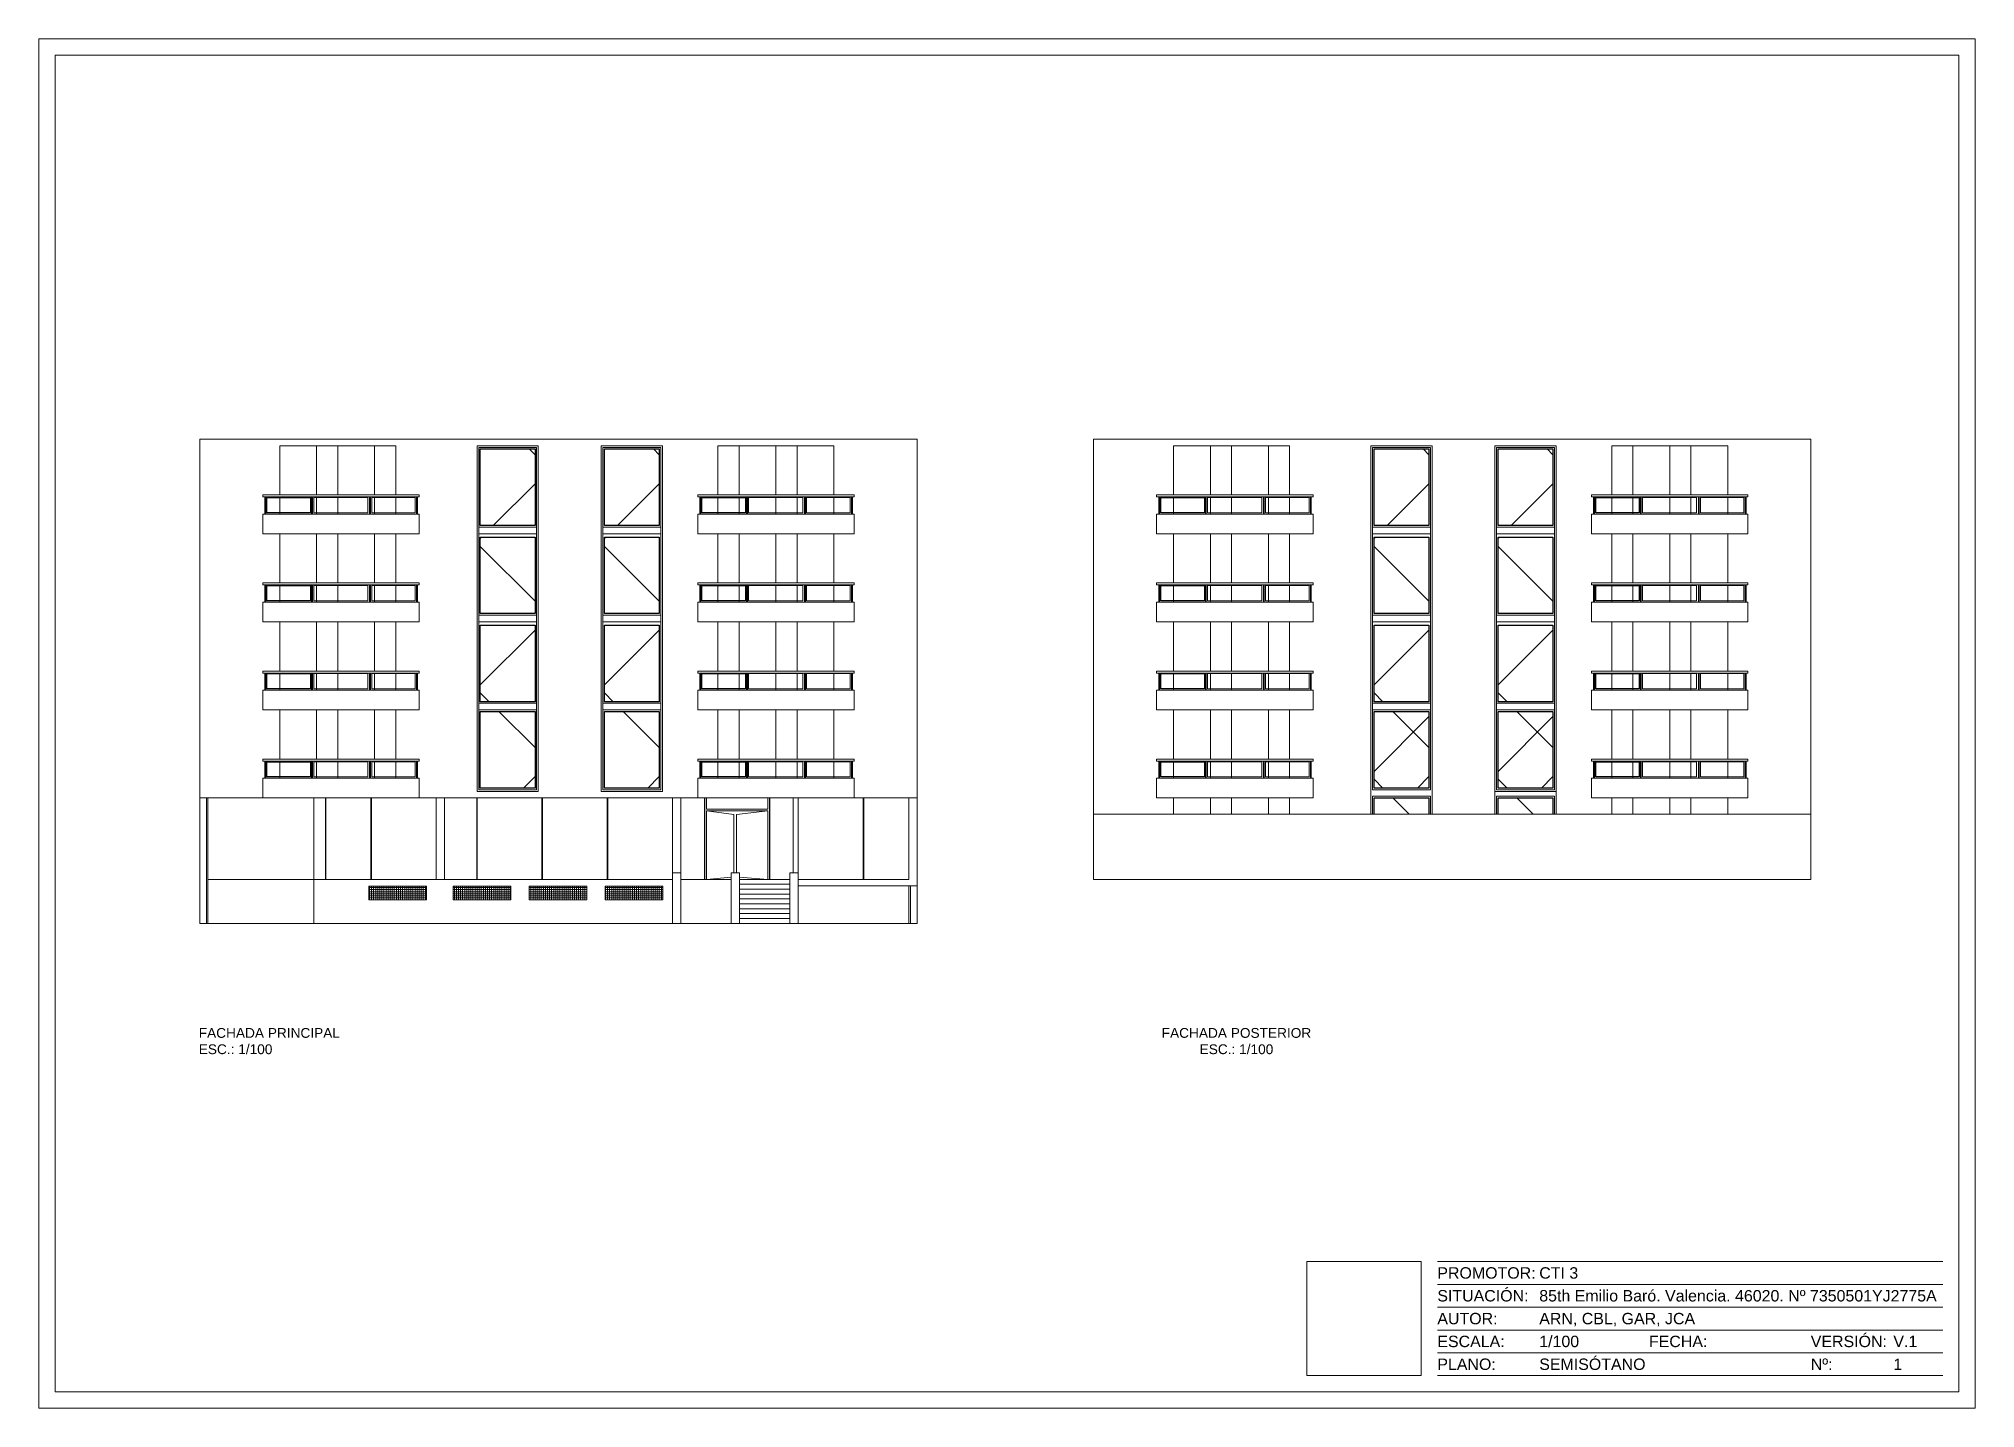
# Model space of a CAD drawing. Header units: metres. Extents: x -2 to 3328848, y -2 to 2725060.
# Drawn here: x 1664315 to 1664909, y 1363363 to 1363783 of the extents above; entities that cross this region are included whole.
import ezdxf
from ezdxf.enums import TextEntityAlignment as Align

# ---------------------------------------------------------------- set-up
doc = ezdxf.new("R2010")
doc.units = ezdxf.units.M
doc.linetypes.add('DASHED', pattern=[70, 50, -20])
doc.layers.get('0').update_dxf_attribs({"color": 253, "lineweight": 0})
doc.layers.add('CAJETIN', color=7, linetype='Continuous', lineweight=0, true_color=0x000000)
for name, color, linetype, lineweight in [('DRAW', 253, 'Continuous', 0), ('escalera', 253, 'DASHED', 0), ('NOFIJO', 253, 'Continuous', 0), ('PUERTAS', 253, 'Continuous', 0), ('ventanas', 253, 'Continuous', 30)]:
    doc.layers.add(name, color=color, linetype=linetype, lineweight=lineweight)
doc.styles.get("Standard").update_dxf_attribs({"font": 'arial.ttf'})
picture_1 = doc.add_image_def('image1.png', size_in_pixel=(477, 477))
pattern_1 = [(45, (1643855.53, 1347351.314), (-22.45064, 22.45064), []), (135, (1643855.53, 1347351.314), (-22.45064, -22.45064), [])]
pattern_2 = [(45, (1643817.46, 1347351.314), (-22.45064, 22.45064), []), (135, (1643817.46, 1347351.314), (-22.45064, -22.45064), [])]
pattern_3 = [(45, (1644129.69, 1347351.314), (-22.45064, 22.45064), []), (135, (1644129.69, 1347351.314), (-22.45064, -22.45064), [])]
pattern_4 = [(45, (1644091.62, 1347351.314), (-22.45064, 22.45064), []), (135, (1644091.62, 1347351.314), (-22.45064, -22.45064), [])]

msp = doc.modelspace()

# ---------------------------------------------------------------- texts
at = {"linetype": 'Continuous', "char_height": 3, "attachment_point": 1}
for s, insert in [('FACHADA PRINCIPAL\\PESC.: 1/100', (1664364.457, 1363479.132)), ('\\pxqc;FACHADA POSTERIOR\\PESC.: 1/100', (1664642.51, 1363479.132))]:
    msp.add_mtext_dynamic_manual_height_columns(s, width=80.50964, gutter_width=125, heights=[0], dxfattribs=dict(at, insert=insert))

# ---------------------------------------------------------------- blocks, each defined once
blk = doc.blocks.new('*U96')
for p, q in [((-10, 45), (-165, 45)), ((-10, 38), (-165, 38)), ((-10, 31), (-165, 31)), ((-10, 24), (-165, 24)), ((-10, 17), (-165, 17)), ((-10, 10), (-165, 10))]:
    blk.add_line(p, q)
for points in [[(-594, 0), (0, 0), (0, 420), (-594, 420)], [(-589, 5), (-5, 5), (-5, 415), (-589, 415)], [(-170, 45), (-205, 45), (-205, 10), (-170, 10)]]:
    blk.add_lwpolyline(points, close=True)
for s, p in [('PROMOTOR:', (-165, 41.5)), ('SITUACIÓN:', (-165, 34.5)), ('AUTOR:', (-165, 27.5)), ('ESCALA:', (-165, 20.5)), ('FECHA:', (-100.09, 20.5)), ('VERSIÓN:', (-50.46, 20.5)), ('PLANO:', (-165, 13.5)), ('Nº:', (-50.46, 13.5))]:
    blk.add_text(s, height=3.5).set_placement(p, align=Align.MIDDLE_LEFT)
at = {"lineweight": 30, "flags": 104}
blk.add_attdef('NOMBRE_PROYECTO', text='', height=5, dxfattribs=at).set_placement((-165, 63.27), align=Align.TOP_LEFT)
for tag, p in [('PROMOTOR', (-133.74, 41.5)), ('SITUACION', (-133.74, 34.5)), ('AUTOR', (-133.74, 27.5)), ('1/X', (-133.74, 20.5)), ('XX/XX/XXXX', (-80.02, 20.5)), ('V.X', (-25.12, 20.5)), ('NOMBRE_PLANO', (-133.74, 13.5)), ('X', (-25.12, 13.48))]:
    blk.add_attdef(tag, text='', height=3.5).set_placement(p, align=Align.MIDDLE_LEFT)

# ---------------------------------------------------------------- hatches: boundary and pattern name
h = msp.add_hatch()
h.set_pattern_fill('ANSI37', color=256, scale=10)
h.set_pattern_definition(pattern_2)
h.paths.add_polyline_path([(1664450.827, 1363629.718), (1664450.827, 1363606.218), (1664467.608, 1363606.218), (1664467.608, 1363629.718)])
h.paths.add_polyline_path([(1664467.608, 1363633.218), (1664467.608, 1363656.718), (1664450.827, 1363656.718), (1664450.827, 1363633.218)])
h = msp.add_hatch()
h.set_pattern_fill('ANSI37', color=256, scale=10)
h.set_pattern_definition(pattern_1)
h.paths.add_polyline_path([(1664488.897, 1363629.718), (1664488.897, 1363606.218), (1664505.678, 1363606.218), (1664505.678, 1363629.718)])
h.paths.add_polyline_path([(1664505.678, 1363633.218), (1664505.678, 1363656.718), (1664488.897, 1363656.718), (1664488.897, 1363633.218)])
h = msp.add_hatch()
h.set_pattern_fill('ANSI37', color=256, scale=10)
h.set_pattern_definition(pattern_4)
h.paths.add_polyline_path([(1664724.987, 1363629.718), (1664724.987, 1363606.218), (1664741.768, 1363606.218), (1664741.768, 1363629.718)])
h.paths.add_polyline_path([(1664741.768, 1363633.218), (1664741.768, 1363656.718), (1664724.987, 1363656.718), (1664724.987, 1363633.218)])
h = msp.add_hatch()
h.set_pattern_fill('ANSI37', color=256, scale=10)
h.set_pattern_definition(pattern_3)
h.paths.add_polyline_path([(1664763.057, 1363629.718), (1664763.057, 1363606.218), (1664779.838, 1363606.218), (1664779.838, 1363629.718)])
h.paths.add_polyline_path([(1664779.838, 1363633.218), (1664779.838, 1363656.718), (1664763.057, 1363656.718), (1664763.057, 1363633.218)])
h = msp.add_hatch()
h.set_pattern_fill('ANSI37', color=256, scale=10)
h.set_pattern_definition(pattern_2)
h.paths.add_polyline_path([(1664450.827, 1363576.218), (1664450.827, 1363552.718), (1664467.608, 1363552.718), (1664467.608, 1363576.218)])
h.paths.add_polyline_path([(1664467.608, 1363579.218), (1664467.608, 1363602.718), (1664450.827, 1363602.718), (1664450.827, 1363579.218)])
h = msp.add_hatch()
h.set_pattern_fill('ANSI37', color=256, scale=10)
h.set_pattern_definition(pattern_1)
h.paths.add_polyline_path([(1664488.897, 1363576.218), (1664488.897, 1363552.718), (1664505.678, 1363552.718), (1664505.678, 1363576.218)])
h.paths.add_polyline_path([(1664505.678, 1363579.218), (1664505.678, 1363602.718), (1664488.897, 1363602.718), (1664488.897, 1363579.218)])
h = msp.add_hatch()
h.set_pattern_fill('ANSI37', color=256, scale=10)
h.set_pattern_definition(pattern_4)
h.paths.add_polyline_path([(1664724.987, 1363576.218), (1664724.987, 1363552.718), (1664741.768, 1363552.718), (1664741.768, 1363576.218)])
h.paths.add_polyline_path([(1664741.768, 1363579.218), (1664741.768, 1363602.718), (1664724.987, 1363602.718), (1664724.987, 1363579.218)])
h = msp.add_hatch()
h.set_pattern_fill('ANSI37', color=256, scale=10)
h.set_pattern_definition(pattern_3)
h.paths.add_polyline_path([(1664763.057, 1363576.218), (1664763.057, 1363552.718), (1664779.838, 1363552.718), (1664779.838, 1363576.218)])
h.paths.add_polyline_path([(1664779.838, 1363579.218), (1664779.838, 1363602.718), (1664763.057, 1363602.718), (1664763.057, 1363579.218)])
h = msp.add_hatch()
h.set_pattern_fill('ANSI37', color=256, scale=10)
h.set_pattern_definition([(45, (1644091.62, 1347324.814), (-22.45064, 22.45064), []), (135, (1644091.62, 1347324.814), (-22.45064, -22.45064), [])])
h.paths.add_polyline_path([(1664741.768, 1363576.218), (1664724.987, 1363576.218), (1664724.987, 1363552.718), (1664741.768, 1363552.718)])
h.paths.add_polyline_path([(1664724.987, 1363544.718), (1664741.768, 1363544.718), (1664741.768, 1363549.718), (1664724.987, 1363549.718)])
h = msp.add_hatch()
h.set_pattern_fill('ANSI37', color=256, scale=10)
h.set_pattern_definition([(45, (1644129.69, 1347324.814), (-22.45064, 22.45064), []), (135, (1644129.69, 1347324.814), (-22.45064, -22.45064), [])])
h.paths.add_polyline_path([(1664779.838, 1363576.218), (1664763.057, 1363576.218), (1664763.057, 1363552.718), (1664779.838, 1363552.718)])
h.paths.add_polyline_path([(1664763.057, 1363544.718), (1664779.838, 1363544.718), (1664779.838, 1363549.718), (1664763.057, 1363549.718)])
h = msp.add_hatch()
h.set_pattern_fill('ANSI37', color=256, scale=0.2, angle=315)
h.set_pattern_definition([(0, (1643855.5308, 1347351.31366), (1e-16, 0.635), []), (90, (1643855.5308, 1347351.31366), (-0.635, 2e-16), [])])
h.paths.add_polyline_path([(1664416.626, 1363522.67), (1664416.626, 1363518.442), (1664434.309, 1363518.442), (1664434.309, 1363522.67)])
h.paths.add_polyline_path([(1664442.46, 1363518.442), (1664460.143, 1363518.442), (1664460.143, 1363522.67), (1664442.46, 1363522.67)])
h.paths.add_polyline_path([(1664483.476, 1363522.67), (1664465.793, 1363522.67), (1664465.793, 1363518.442), (1664483.476, 1363518.442)])
h.paths.add_polyline_path([(1664506.809, 1363522.67), (1664489.126, 1363522.67), (1664489.126, 1363518.442), (1664506.809, 1363518.442)])

# ---------------------------------------------------------------- linework, layer by layer
for p, q in [((1664364.799, 1363659.718), (1664364.799, 1363511.218)), ((1664584.799, 1363659.718), (1664364.799, 1363659.718)), ((1664424.907, 1363657.718), (1664389.317, 1363657.718)), ((1664389.317, 1363657.718), (1664389.317, 1363642.618)), ((1664424.907, 1363657.718), (1664424.907, 1363642.618)), ((1664559.298, 1363657.716), (1664523.708, 1363657.718)), ((1664523.708, 1363657.718), (1664523.708, 1363642.618)), ((1664559.298, 1363657.716), (1664559.297, 1363642.618)), ((1664584.799, 1363511.218), (1664584.799, 1363659.718)), ((1664638.959, 1363659.718), (1664638.959, 1363524.718)), ((1664858.959, 1363659.718), (1664638.959, 1363659.718)), ((1664699.066, 1363657.718), (1664663.477, 1363657.718)), ((1664663.477, 1363657.718), (1664663.477, 1363642.618)), ((1664699.066, 1363657.718), (1664699.066, 1363642.618)), ((1664833.457, 1363657.716), (1664797.868, 1363657.718)), ((1664797.868, 1363657.718), (1664797.868, 1363642.618)), ((1664833.457, 1363657.716), (1664833.457, 1363642.618)), ((1664858.959, 1363524.718), (1664858.959, 1363659.718)), ((1664384.096, 1363642.618), (1664432.096, 1363642.618)), ((1664384.096, 1363642.618), (1664384.096, 1363642.01)), ((1664384.096, 1363642.01), (1664432.096, 1363642.01)), ((1664384.762, 1363636.718), (1664384.762, 1363641.823)), ((1664385.012, 1363641.823), (1664384.762, 1363641.823)), ((1664384.852, 1363641.823), (1664384.852, 1363642.01)), ((1664384.938, 1363641.823), (1664384.938, 1363642.01)), ((1664385.012, 1363641.823), (1664385.012, 1363636.718)), ((1664389.317, 1363642.01), (1664389.317, 1363636.718)), ((1664399.08, 1363636.718), (1664399.08, 1363641.823)), ((1664399.33, 1363641.823), (1664399.08, 1363641.823)), ((1664399.17, 1363641.823), (1664399.17, 1363642.01)), ((1664399.256, 1363641.823), (1664399.256, 1363642.01)), ((1664399.33, 1363641.823), (1664399.33, 1363636.718)), ((1664416.874, 1363636.718), (1664416.874, 1363641.823)), ((1664417.124, 1363641.823), (1664416.874, 1363641.823)), ((1664416.964, 1363641.823), (1664416.964, 1363642.01)), ((1664417.051, 1363641.823), (1664417.051, 1363642.01)), ((1664417.124, 1363641.823), (1664417.124, 1363636.718)), ((1664424.907, 1363642.01), (1664424.907, 1363636.718)), ((1664431.283, 1363636.718), (1664431.283, 1363641.823)), ((1664431.533, 1363641.823), (1664431.283, 1363641.823)), ((1664431.373, 1363641.823), (1664431.373, 1363642.01)), ((1664431.46, 1363641.823), (1664431.46, 1363642.01)), ((1664431.533, 1363641.823), (1664431.533, 1363636.718)), ((1664432.096, 1363642.618), (1664432.096, 1363642.01)), ((1664517.502, 1363642.618), (1664565.503, 1363642.618)), ((1664517.502, 1363642.618), (1664517.502, 1363642.01)), ((1664517.502, 1363642.01), (1664565.503, 1363642.01)), ((1664518.168, 1363636.718), (1664518.168, 1363641.823)), ((1664518.418, 1363641.823), (1664518.168, 1363641.823)), ((1664518.258, 1363641.823), (1664518.258, 1363642.01)), ((1664518.345, 1363641.823), (1664518.345, 1363642.01)), ((1664518.418, 1363641.823), (1664518.418, 1363636.718)), ((1664523.708, 1363642.01), (1664523.708, 1363636.718)), ((1664532.486, 1363636.718), (1664532.486, 1363641.823)), ((1664532.736, 1363641.823), (1664532.486, 1363641.823)), ((1664532.576, 1363641.823), (1664532.576, 1363642.01)), ((1664532.662, 1363641.823), (1664532.662, 1363642.01)), ((1664532.736, 1363641.823), (1664532.736, 1363636.718)), ((1664550.28, 1363636.718), (1664550.28, 1363641.823)), ((1664550.53, 1363641.823), (1664550.28, 1363641.823)), ((1664550.37, 1363641.823), (1664550.37, 1363642.01)), ((1664550.457, 1363641.823), (1664550.457, 1363642.01)), ((1664550.53, 1363641.823), (1664550.53, 1363636.718)), ((1664559.297, 1363642.01), (1664559.297, 1363636.718)), ((1664564.69, 1363636.718), (1664564.69, 1363641.823)), ((1664564.94, 1363641.823), (1664564.69, 1363641.823)), ((1664564.78, 1363641.823), (1664564.78, 1363642.01)), ((1664564.866, 1363641.823), (1664564.866, 1363642.01)), ((1664564.94, 1363641.823), (1664564.94, 1363636.718)), ((1664565.503, 1363642.618), (1664565.503, 1363642.01)), ((1664658.256, 1363642.618), (1664706.256, 1363642.618)), ((1664658.256, 1363642.618), (1664658.256, 1363642.01)), ((1664658.256, 1363642.01), (1664706.256, 1363642.01)), ((1664658.922, 1363636.718), (1664658.922, 1363641.823)), ((1664659.172, 1363641.823), (1664658.922, 1363641.823)), ((1664659.012, 1363641.823), (1664659.012, 1363642.01)), ((1664659.098, 1363641.823), (1664659.098, 1363642.01)), ((1664659.172, 1363641.823), (1664659.172, 1363636.718)), ((1664663.477, 1363642.01), (1664663.477, 1363636.718)), ((1664673.239, 1363636.718), (1664673.239, 1363641.823)), ((1664673.489, 1363641.823), (1664673.239, 1363641.823)), ((1664673.329, 1363641.823), (1664673.329, 1363642.01)), ((1664673.416, 1363641.823), (1664673.416, 1363642.01)), ((1664673.489, 1363641.823), (1664673.489, 1363636.718)), ((1664691.034, 1363636.718), (1664691.034, 1363641.823)), ((1664691.284, 1363641.823), (1664691.034, 1363641.823)), ((1664691.124, 1363641.823), (1664691.124, 1363642.01)), ((1664691.21, 1363641.823), (1664691.21, 1363642.01)), ((1664691.284, 1363641.823), (1664691.284, 1363636.718)), ((1664699.066, 1363642.01), (1664699.066, 1363636.718)), ((1664705.443, 1363636.718), (1664705.443, 1363641.823)), ((1664705.693, 1363641.823), (1664705.443, 1363641.823)), ((1664705.533, 1363641.823), (1664705.533, 1363642.01)), ((1664705.62, 1363641.823), (1664705.62, 1363642.01)), ((1664705.693, 1363641.823), (1664705.693, 1363636.718)), ((1664706.256, 1363642.618), (1664706.256, 1363642.01)), ((1664791.662, 1363642.618), (1664839.662, 1363642.618)), ((1664791.662, 1363642.618), (1664791.662, 1363642.01)), ((1664791.662, 1363642.01), (1664839.662, 1363642.01)), ((1664792.328, 1363636.718), (1664792.328, 1363641.823)), ((1664792.578, 1363641.823), (1664792.328, 1363641.823)), ((1664792.418, 1363641.823), (1664792.418, 1363642.01)), ((1664792.504, 1363641.823), (1664792.504, 1363642.01)), ((1664792.578, 1363641.823), (1664792.578, 1363636.718)), ((1664797.868, 1363642.01), (1664797.868, 1363636.718)), ((1664806.646, 1363636.718), (1664806.646, 1363641.823)), ((1664806.896, 1363641.823), (1664806.646, 1363641.823)), ((1664806.735, 1363641.823), (1664806.735, 1363642.01)), ((1664806.822, 1363641.823), (1664806.822, 1363642.01)), ((1664806.896, 1363641.823), (1664806.896, 1363636.718)), ((1664824.44, 1363636.718), (1664824.44, 1363641.823)), ((1664824.69, 1363641.823), (1664824.44, 1363641.823)), ((1664824.53, 1363641.823), (1664824.53, 1363642.01)), ((1664824.617, 1363641.823), (1664824.617, 1363642.01)), ((1664824.69, 1363641.823), (1664824.69, 1363636.718)), ((1664833.457, 1363642.01), (1664833.457, 1363636.718)), ((1664838.849, 1363636.718), (1664838.849, 1363641.823)), ((1664839.099, 1363641.823), (1664838.849, 1363641.823)), ((1664838.939, 1363641.823), (1664838.939, 1363642.01)), ((1664839.026, 1363641.823), (1664839.026, 1363642.01)), ((1664839.099, 1363641.823), (1664839.099, 1363636.718)), ((1664839.662, 1363642.618), (1664839.662, 1363642.01)), ((1664384.096, 1363636.718), (1664432.096, 1363636.718)), ((1664384.096, 1363636.718), (1664384.096, 1363630.718)), ((1664432.096, 1363636.718), (1664432.096, 1363630.718)), ((1664517.502, 1363636.718), (1664565.502, 1363636.718)), ((1664517.502, 1363636.718), (1664517.502, 1363630.718)), ((1664565.502, 1363636.718), (1664565.502, 1363630.718)), ((1664658.256, 1363636.718), (1664706.256, 1363636.718)), ((1664658.256, 1363636.718), (1664658.256, 1363630.718)), ((1664706.256, 1363636.718), (1664706.256, 1363630.718)), ((1664791.662, 1363636.718), (1664839.662, 1363636.718)), ((1664791.662, 1363636.718), (1664791.662, 1363630.718)), ((1664839.662, 1363636.718), (1664839.662, 1363630.718)), ((1664384.096, 1363630.718), (1664432.096, 1363630.718)), ((1664389.317, 1363630.718), (1664389.317, 1363615.618)), ((1664424.907, 1363630.718), (1664424.907, 1363615.618)), ((1664450.327, 1363632.718), (1664468.108, 1363632.718)), ((1664450.327, 1363630.718), (1664468.108, 1363630.718)), ((1664488.397, 1363632.718), (1664506.178, 1363632.718)), ((1664488.397, 1363630.718), (1664506.178, 1363630.718)), ((1664517.502, 1363630.718), (1664565.502, 1363630.718)), ((1664523.708, 1363630.718), (1664523.708, 1363615.618)), ((1664559.298, 1363630.716), (1664559.297, 1363615.618)), ((1664658.256, 1363630.718), (1664706.256, 1363630.718)), ((1664663.477, 1363630.718), (1664663.477, 1363615.618)), ((1664699.066, 1363630.718), (1664699.066, 1363615.618)), ((1664724.487, 1363632.718), (1664742.268, 1363632.718)), ((1664724.487, 1363630.718), (1664742.268, 1363630.718)), ((1664762.557, 1363632.718), (1664780.338, 1363632.718)), ((1664762.557, 1363630.718), (1664780.338, 1363630.718)), ((1664791.662, 1363630.718), (1664839.662, 1363630.718)), ((1664797.868, 1363630.718), (1664797.868, 1363615.618)), ((1664833.457, 1363630.716), (1664833.457, 1363615.618)), ((1664384.096, 1363615.618), (1664432.096, 1363615.618)), ((1664384.096, 1363615.618), (1664384.096, 1363615.01)), ((1664384.096, 1363615.01), (1664432.096, 1363615.01)), ((1664384.762, 1363609.718), (1664384.762, 1363614.823)), ((1664385.012, 1363614.823), (1664384.762, 1363614.823)), ((1664384.852, 1363614.823), (1664384.852, 1363615.01)), ((1664384.938, 1363614.823), (1664384.938, 1363615.01)), ((1664385.012, 1363614.823), (1664385.012, 1363609.718)), ((1664389.317, 1363615.01), (1664389.317, 1363609.718)), ((1664399.08, 1363609.718), (1664399.08, 1363614.823)), ((1664399.33, 1363614.823), (1664399.08, 1363614.823)), ((1664399.17, 1363614.823), (1664399.17, 1363615.01)), ((1664399.256, 1363614.823), (1664399.256, 1363615.01)), ((1664399.33, 1363614.823), (1664399.33, 1363609.718)), ((1664416.874, 1363609.718), (1664416.874, 1363614.823)), ((1664417.124, 1363614.823), (1664416.874, 1363614.823)), ((1664416.964, 1363614.823), (1664416.964, 1363615.01)), ((1664417.051, 1363614.823), (1664417.051, 1363615.01)), ((1664417.124, 1363614.823), (1664417.124, 1363609.718)), ((1664424.907, 1363615.01), (1664424.907, 1363609.718)), ((1664431.283, 1363609.718), (1664431.283, 1363614.823)), ((1664431.533, 1363614.823), (1664431.283, 1363614.823)), ((1664431.373, 1363614.823), (1664431.373, 1363615.01)), ((1664431.46, 1363614.823), (1664431.46, 1363615.01)), ((1664431.533, 1363614.823), (1664431.533, 1363609.718)), ((1664432.096, 1363615.618), (1664432.096, 1363615.01)), ((1664517.502, 1363615.618), (1664565.503, 1363615.618)), ((1664517.502, 1363615.618), (1664517.502, 1363615.01)), ((1664517.502, 1363615.01), (1664565.503, 1363615.01)), ((1664518.168, 1363609.718), (1664518.168, 1363614.823)), ((1664518.418, 1363614.823), (1664518.168, 1363614.823)), ((1664518.258, 1363614.823), (1664518.258, 1363615.01)), ((1664518.345, 1363614.823), (1664518.345, 1363615.01)), ((1664518.418, 1363614.823), (1664518.418, 1363609.718)), ((1664523.708, 1363615.01), (1664523.708, 1363609.718)), ((1664532.486, 1363609.718), (1664532.486, 1363614.823)), ((1664532.736, 1363614.823), (1664532.486, 1363614.823)), ((1664532.576, 1363614.823), (1664532.576, 1363615.01)), ((1664532.662, 1363614.823), (1664532.662, 1363615.01)), ((1664532.736, 1363614.823), (1664532.736, 1363609.718)), ((1664550.28, 1363609.718), (1664550.28, 1363614.823)), ((1664550.53, 1363614.823), (1664550.28, 1363614.823)), ((1664550.37, 1363614.823), (1664550.37, 1363615.01)), ((1664550.457, 1363614.823), (1664550.457, 1363615.01)), ((1664550.53, 1363614.823), (1664550.53, 1363609.718)), ((1664559.297, 1363615.01), (1664559.297, 1363609.718)), ((1664564.69, 1363609.718), (1664564.69, 1363614.823)), ((1664564.94, 1363614.823), (1664564.69, 1363614.823)), ((1664564.78, 1363614.823), (1664564.78, 1363615.01)), ((1664564.866, 1363614.823), (1664564.866, 1363615.01)), ((1664564.94, 1363614.823), (1664564.94, 1363609.718)), ((1664565.503, 1363615.618), (1664565.503, 1363615.01)), ((1664658.256, 1363615.618), (1664706.256, 1363615.618)), ((1664658.256, 1363615.618), (1664658.256, 1363615.01)), ((1664658.256, 1363615.01), (1664706.256, 1363615.01)), ((1664658.922, 1363609.718), (1664658.922, 1363614.823)), ((1664659.172, 1363614.823), (1664658.922, 1363614.823)), ((1664659.012, 1363614.823), (1664659.012, 1363615.01)), ((1664659.098, 1363614.823), (1664659.098, 1363615.01)), ((1664659.172, 1363614.823), (1664659.172, 1363609.718)), ((1664663.477, 1363615.01), (1664663.477, 1363609.718)), ((1664673.239, 1363609.718), (1664673.239, 1363614.823)), ((1664673.489, 1363614.823), (1664673.239, 1363614.823)), ((1664673.329, 1363614.823), (1664673.329, 1363615.01)), ((1664673.416, 1363614.823), (1664673.416, 1363615.01)), ((1664673.489, 1363614.823), (1664673.489, 1363609.718)), ((1664691.034, 1363609.718), (1664691.034, 1363614.823)), ((1664691.284, 1363614.823), (1664691.034, 1363614.823)), ((1664691.124, 1363614.823), (1664691.124, 1363615.01)), ((1664691.21, 1363614.823), (1664691.21, 1363615.01)), ((1664691.284, 1363614.823), (1664691.284, 1363609.718)), ((1664699.066, 1363615.01), (1664699.066, 1363609.718)), ((1664705.443, 1363609.718), (1664705.443, 1363614.823)), ((1664705.693, 1363614.823), (1664705.443, 1363614.823)), ((1664705.533, 1363614.823), (1664705.533, 1363615.01)), ((1664705.62, 1363614.823), (1664705.62, 1363615.01)), ((1664705.693, 1363614.823), (1664705.693, 1363609.718)), ((1664706.256, 1363615.618), (1664706.256, 1363615.01)), ((1664791.662, 1363615.618), (1664839.662, 1363615.618)), ((1664791.662, 1363615.618), (1664791.662, 1363615.01)), ((1664791.662, 1363615.01), (1664839.662, 1363615.01)), ((1664792.328, 1363609.718), (1664792.328, 1363614.823)), ((1664792.578, 1363614.823), (1664792.328, 1363614.823)), ((1664792.418, 1363614.823), (1664792.418, 1363615.01)), ((1664792.504, 1363614.823), (1664792.504, 1363615.01)), ((1664792.578, 1363614.823), (1664792.578, 1363609.718)), ((1664797.868, 1363615.01), (1664797.868, 1363609.718)), ((1664806.646, 1363609.718), (1664806.646, 1363614.823)), ((1664806.896, 1363614.823), (1664806.646, 1363614.823)), ((1664806.735, 1363614.823), (1664806.735, 1363615.01)), ((1664806.822, 1363614.823), (1664806.822, 1363615.01)), ((1664806.896, 1363614.823), (1664806.896, 1363609.718)), ((1664824.44, 1363609.718), (1664824.44, 1363614.823)), ((1664824.69, 1363614.823), (1664824.44, 1363614.823)), ((1664824.53, 1363614.823), (1664824.53, 1363615.01)), ((1664824.617, 1363614.823), (1664824.617, 1363615.01)), ((1664824.69, 1363614.823), (1664824.69, 1363609.718)), ((1664833.457, 1363615.01), (1664833.457, 1363609.718)), ((1664838.849, 1363609.718), (1664838.849, 1363614.823)), ((1664839.099, 1363614.823), (1664838.849, 1363614.823)), ((1664838.939, 1363614.823), (1664838.939, 1363615.01)), ((1664839.026, 1363614.823), (1664839.026, 1363615.01)), ((1664839.099, 1363614.823), (1664839.099, 1363609.718)), ((1664839.662, 1363615.618), (1664839.662, 1363615.01)), ((1664384.096, 1363609.718), (1664432.096, 1363609.718)), ((1664384.096, 1363609.718), (1664384.096, 1363603.718)), ((1664432.096, 1363609.718), (1664432.096, 1363603.718)), ((1664450.327, 1363605.718), (1664468.108, 1363605.718)), ((1664488.397, 1363605.718), (1664506.178, 1363605.718)), ((1664517.502, 1363609.718), (1664565.502, 1363609.718)), ((1664517.502, 1363609.718), (1664517.502, 1363603.718)), ((1664565.502, 1363609.718), (1664565.502, 1363603.718)), ((1664658.256, 1363609.718), (1664706.256, 1363609.718)), ((1664658.256, 1363609.718), (1664658.256, 1363603.718)), ((1664706.256, 1363609.718), (1664706.256, 1363603.718)), ((1664724.487, 1363605.718), (1664742.268, 1363605.718)), ((1664762.557, 1363605.718), (1664780.338, 1363605.718)), ((1664791.662, 1363609.718), (1664839.662, 1363609.718)), ((1664791.662, 1363609.718), (1664791.662, 1363603.718)), ((1664839.662, 1363609.718), (1664839.662, 1363603.718)), ((1664384.096, 1363603.718), (1664432.096, 1363603.718)), ((1664389.317, 1363603.718), (1664389.317, 1363588.618)), ((1664424.907, 1363603.718), (1664424.907, 1363588.618)), ((1664450.327, 1363603.718), (1664468.108, 1363603.718)), ((1664488.397, 1363603.718), (1664506.178, 1363603.718)), ((1664517.502, 1363603.718), (1664565.502, 1363603.718)), ((1664523.71, 1363603.718), (1664523.71, 1363588.618)), ((1664559.3, 1363603.718), (1664559.3, 1363588.618)), ((1664658.256, 1363603.718), (1664706.256, 1363603.718)), ((1664663.477, 1363603.718), (1664663.477, 1363588.618)), ((1664699.066, 1363603.718), (1664699.066, 1363588.618)), ((1664724.487, 1363603.718), (1664742.268, 1363603.718)), ((1664762.557, 1363603.718), (1664780.338, 1363603.718)), ((1664791.662, 1363603.718), (1664839.662, 1363603.718)), ((1664797.87, 1363603.718), (1664797.87, 1363588.618)), ((1664833.46, 1363603.718), (1664833.46, 1363588.618)), ((1664384.096, 1363588.618), (1664432.096, 1363588.618)), ((1664384.096, 1363588.618), (1664384.096, 1363588.01)), ((1664384.096, 1363588.01), (1664432.096, 1363588.01)), ((1664384.762, 1363582.718), (1664384.762, 1363587.823)), ((1664385.012, 1363587.823), (1664384.762, 1363587.823)), ((1664384.852, 1363587.823), (1664384.852, 1363588.01)), ((1664384.938, 1363587.823), (1664384.938, 1363588.01)), ((1664385.012, 1363587.823), (1664385.012, 1363582.718)), ((1664389.317, 1363588.01), (1664389.317, 1363582.718)), ((1664399.08, 1363582.718), (1664399.08, 1363587.823)), ((1664399.33, 1363587.823), (1664399.08, 1363587.823)), ((1664399.17, 1363587.823), (1664399.17, 1363588.01)), ((1664399.256, 1363587.823), (1664399.256, 1363588.01)), ((1664399.33, 1363587.823), (1664399.33, 1363582.718)), ((1664416.874, 1363582.718), (1664416.874, 1363587.823)), ((1664417.124, 1363587.823), (1664416.874, 1363587.823)), ((1664416.964, 1363587.823), (1664416.964, 1363588.01)), ((1664417.051, 1363587.823), (1664417.051, 1363588.01)), ((1664417.124, 1363587.823), (1664417.124, 1363582.718)), ((1664424.907, 1363588.01), (1664424.907, 1363582.718)), ((1664431.283, 1363582.718), (1664431.283, 1363587.823)), ((1664431.533, 1363587.823), (1664431.283, 1363587.823)), ((1664431.373, 1363587.823), (1664431.373, 1363588.01)), ((1664431.46, 1363587.823), (1664431.46, 1363588.01)), ((1664431.533, 1363587.823), (1664431.533, 1363582.718)), ((1664432.096, 1363588.618), (1664432.096, 1363588.01)), ((1664517.502, 1363588.618), (1664565.503, 1363588.618)), ((1664517.502, 1363588.618), (1664517.502, 1363588.01)), ((1664517.502, 1363588.01), (1664565.503, 1363588.01)), ((1664518.168, 1363582.718), (1664518.168, 1363587.823)), ((1664518.418, 1363587.823), (1664518.168, 1363587.823)), ((1664518.258, 1363587.823), (1664518.258, 1363588.01)), ((1664518.345, 1363587.823), (1664518.345, 1363588.01)), ((1664518.418, 1363587.823), (1664518.418, 1363582.718)), ((1664523.71, 1363588.01), (1664523.71, 1363582.718)), ((1664532.486, 1363582.718), (1664532.486, 1363587.823)), ((1664532.736, 1363587.823), (1664532.486, 1363587.823)), ((1664532.576, 1363587.823), (1664532.576, 1363588.01)), ((1664532.662, 1363587.823), (1664532.662, 1363588.01)), ((1664532.736, 1363587.823), (1664532.736, 1363582.718)), ((1664550.28, 1363582.718), (1664550.28, 1363587.823)), ((1664550.53, 1363587.823), (1664550.28, 1363587.823)), ((1664550.37, 1363587.823), (1664550.37, 1363588.01)), ((1664550.457, 1363587.823), (1664550.457, 1363588.01)), ((1664550.53, 1363587.823), (1664550.53, 1363582.718)), ((1664559.3, 1363588.01), (1664559.3, 1363582.718)), ((1664564.69, 1363582.718), (1664564.69, 1363587.823)), ((1664564.94, 1363587.823), (1664564.69, 1363587.823)), ((1664564.78, 1363587.823), (1664564.78, 1363588.01)), ((1664564.866, 1363587.823), (1664564.866, 1363588.01)), ((1664564.94, 1363587.823), (1664564.94, 1363582.718)), ((1664565.503, 1363588.618), (1664565.503, 1363588.01)), ((1664658.256, 1363588.618), (1664706.256, 1363588.618)), ((1664658.256, 1363588.618), (1664658.256, 1363588.01)), ((1664658.256, 1363588.01), (1664706.256, 1363588.01)), ((1664658.922, 1363582.718), (1664658.922, 1363587.823)), ((1664659.172, 1363587.823), (1664658.922, 1363587.823)), ((1664659.012, 1363587.823), (1664659.012, 1363588.01)), ((1664659.098, 1363587.823), (1664659.098, 1363588.01)), ((1664659.172, 1363587.823), (1664659.172, 1363582.718)), ((1664663.477, 1363588.01), (1664663.477, 1363582.718)), ((1664673.239, 1363582.718), (1664673.239, 1363587.823)), ((1664673.489, 1363587.823), (1664673.239, 1363587.823)), ((1664673.329, 1363587.823), (1664673.329, 1363588.01)), ((1664673.416, 1363587.823), (1664673.416, 1363588.01)), ((1664673.489, 1363587.823), (1664673.489, 1363582.718)), ((1664691.034, 1363582.718), (1664691.034, 1363587.823)), ((1664691.284, 1363587.823), (1664691.034, 1363587.823)), ((1664691.124, 1363587.823), (1664691.124, 1363588.01)), ((1664691.21, 1363587.823), (1664691.21, 1363588.01)), ((1664691.284, 1363587.823), (1664691.284, 1363582.718)), ((1664699.066, 1363588.01), (1664699.066, 1363582.718)), ((1664705.443, 1363582.718), (1664705.443, 1363587.823)), ((1664705.693, 1363587.823), (1664705.443, 1363587.823)), ((1664705.533, 1363587.823), (1664705.533, 1363588.01)), ((1664705.62, 1363587.823), (1664705.62, 1363588.01)), ((1664705.693, 1363587.823), (1664705.693, 1363582.718)), ((1664706.256, 1363588.618), (1664706.256, 1363588.01)), ((1664791.662, 1363588.618), (1664839.662, 1363588.618)), ((1664791.662, 1363588.618), (1664791.662, 1363588.01)), ((1664791.662, 1363588.01), (1664839.662, 1363588.01)), ((1664792.328, 1363582.718), (1664792.328, 1363587.823)), ((1664792.578, 1363587.823), (1664792.328, 1363587.823)), ((1664792.418, 1363587.823), (1664792.418, 1363588.01)), ((1664792.504, 1363587.823), (1664792.504, 1363588.01)), ((1664792.578, 1363587.823), (1664792.578, 1363582.718)), ((1664797.87, 1363588.01), (1664797.87, 1363582.718)), ((1664806.646, 1363582.718), (1664806.646, 1363587.823)), ((1664806.896, 1363587.823), (1664806.646, 1363587.823)), ((1664806.735, 1363587.823), (1664806.735, 1363588.01)), ((1664806.822, 1363587.823), (1664806.822, 1363588.01)), ((1664806.896, 1363587.823), (1664806.896, 1363582.718)), ((1664824.44, 1363582.718), (1664824.44, 1363587.823)), ((1664824.69, 1363587.823), (1664824.44, 1363587.823)), ((1664824.53, 1363587.823), (1664824.53, 1363588.01)), ((1664824.617, 1363587.823), (1664824.617, 1363588.01)), ((1664824.69, 1363587.823), (1664824.69, 1363582.718)), ((1664833.46, 1363588.01), (1664833.46, 1363582.718)), ((1664838.849, 1363582.718), (1664838.849, 1363587.823)), ((1664839.099, 1363587.823), (1664838.849, 1363587.823)), ((1664838.939, 1363587.823), (1664838.939, 1363588.01)), ((1664839.026, 1363587.823), (1664839.026, 1363588.01)), ((1664839.099, 1363587.823), (1664839.099, 1363582.718)), ((1664839.662, 1363588.618), (1664839.662, 1363588.01)), ((1664384.096, 1363582.718), (1664432.096, 1363582.718)), ((1664384.096, 1363582.718), (1664384.096, 1363576.718)), ((1664432.096, 1363582.718), (1664432.096, 1363576.718)), ((1664517.502, 1363582.718), (1664565.502, 1363582.718)), ((1664517.502, 1363582.718), (1664517.502, 1363576.718)), ((1664565.502, 1363582.718), (1664565.502, 1363576.718)), ((1664658.256, 1363582.718), (1664706.256, 1363582.718)), ((1664658.256, 1363582.718), (1664658.256, 1363576.718)), ((1664706.256, 1363582.718), (1664706.256, 1363576.718)), ((1664791.662, 1363582.718), (1664839.662, 1363582.718)), ((1664791.662, 1363582.718), (1664791.662, 1363576.718)), ((1664839.662, 1363582.718), (1664839.662, 1363576.718)), ((1664384.096, 1363576.718), (1664432.096, 1363576.718)), ((1664389.317, 1363576.718), (1664389.317, 1363561.618)), ((1664424.907, 1363576.718), (1664424.907, 1363561.618)), ((1664450.327, 1363578.718), (1664468.108, 1363578.718)), ((1664488.397, 1363578.718), (1664506.178, 1363578.718)), ((1664517.502, 1363576.718), (1664565.502, 1363576.718)), ((1664523.71, 1363576.718), (1664523.71, 1363561.618)), ((1664559.3, 1363576.716), (1664559.3, 1363561.618)), ((1664658.256, 1363576.718), (1664706.256, 1363576.718)), ((1664663.477, 1363576.718), (1664663.477, 1363561.618)), ((1664699.066, 1363576.718), (1664699.066, 1363561.618)), ((1664724.487, 1363578.718), (1664742.268, 1363578.718)), ((1664762.557, 1363578.718), (1664780.338, 1363578.718)), ((1664791.662, 1363576.718), (1664839.662, 1363576.718)), ((1664797.87, 1363576.718), (1664797.87, 1363561.618)), ((1664833.46, 1363576.716), (1664833.46, 1363561.618)), ((1664384.096, 1363561.618), (1664432.096, 1363561.618)), ((1664384.096, 1363561.618), (1664384.096, 1363561.01)), ((1664384.096, 1363561.01), (1664432.096, 1363561.01)), ((1664384.762, 1363555.718), (1664384.762, 1363560.823)), ((1664385.012, 1363560.823), (1664384.762, 1363560.823)), ((1664384.852, 1363560.823), (1664384.852, 1363561.01)), ((1664384.938, 1363560.823), (1664384.938, 1363561.01)), ((1664385.012, 1363560.823), (1664385.012, 1363555.718)), ((1664389.317, 1363561.01), (1664389.317, 1363555.718)), ((1664399.08, 1363555.718), (1664399.08, 1363560.823)), ((1664399.33, 1363560.823), (1664399.08, 1363560.823)), ((1664399.17, 1363560.823), (1664399.17, 1363561.01)), ((1664399.256, 1363560.823), (1664399.256, 1363561.01)), ((1664399.33, 1363560.823), (1664399.33, 1363555.718)), ((1664416.874, 1363555.718), (1664416.874, 1363560.823)), ((1664417.124, 1363560.823), (1664416.874, 1363560.823)), ((1664416.964, 1363560.823), (1664416.964, 1363561.01)), ((1664417.051, 1363560.823), (1664417.051, 1363561.01)), ((1664417.124, 1363560.823), (1664417.124, 1363555.718)), ((1664424.907, 1363561.01), (1664424.907, 1363555.718)), ((1664431.283, 1363555.718), (1664431.283, 1363560.823)), ((1664431.533, 1363560.823), (1664431.283, 1363560.823)), ((1664431.373, 1363560.823), (1664431.373, 1363561.01)), ((1664431.46, 1363560.823), (1664431.46, 1363561.01)), ((1664431.533, 1363560.823), (1664431.533, 1363555.718)), ((1664432.096, 1363561.618), (1664432.096, 1363561.01)), ((1664517.502, 1363561.618), (1664565.503, 1363561.618)), ((1664517.502, 1363561.618), (1664517.502, 1363561.01)), ((1664517.502, 1363561.01), (1664565.503, 1363561.01)), ((1664518.168, 1363555.718), (1664518.168, 1363560.823)), ((1664518.418, 1363560.823), (1664518.168, 1363560.823)), ((1664518.258, 1363560.823), (1664518.258, 1363561.01)), ((1664518.345, 1363560.823), (1664518.345, 1363561.01)), ((1664518.418, 1363560.823), (1664518.418, 1363555.718)), ((1664523.71, 1363561.01), (1664523.71, 1363555.718)), ((1664532.486, 1363555.718), (1664532.486, 1363560.823)), ((1664532.736, 1363560.823), (1664532.486, 1363560.823)), ((1664532.576, 1363560.823), (1664532.576, 1363561.01)), ((1664532.662, 1363560.823), (1664532.662, 1363561.01)), ((1664532.736, 1363560.823), (1664532.736, 1363555.718)), ((1664550.28, 1363555.718), (1664550.28, 1363560.823)), ((1664550.53, 1363560.823), (1664550.28, 1363560.823)), ((1664550.37, 1363560.823), (1664550.37, 1363561.01)), ((1664550.457, 1363560.823), (1664550.457, 1363561.01)), ((1664550.53, 1363560.823), (1664550.53, 1363555.718)), ((1664559.3, 1363561.01), (1664559.3, 1363555.718)), ((1664564.69, 1363555.718), (1664564.69, 1363560.823)), ((1664564.94, 1363560.823), (1664564.69, 1363560.823)), ((1664564.78, 1363560.823), (1664564.78, 1363561.01)), ((1664564.866, 1363560.823), (1664564.866, 1363561.01)), ((1664564.94, 1363560.823), (1664564.94, 1363555.718)), ((1664565.503, 1363561.618), (1664565.503, 1363561.01)), ((1664658.256, 1363561.618), (1664706.256, 1363561.618)), ((1664658.256, 1363561.618), (1664658.256, 1363561.01)), ((1664658.256, 1363561.01), (1664706.256, 1363561.01)), ((1664658.922, 1363555.718), (1664658.922, 1363560.823)), ((1664659.172, 1363560.823), (1664658.922, 1363560.823)), ((1664659.012, 1363560.823), (1664659.012, 1363561.01)), ((1664659.098, 1363560.823), (1664659.098, 1363561.01)), ((1664659.172, 1363560.823), (1664659.172, 1363555.718)), ((1664663.477, 1363561.01), (1664663.477, 1363555.718)), ((1664673.239, 1363555.718), (1664673.239, 1363560.823)), ((1664673.489, 1363560.823), (1664673.239, 1363560.823)), ((1664673.329, 1363560.823), (1664673.329, 1363561.01)), ((1664673.416, 1363560.823), (1664673.416, 1363561.01)), ((1664673.489, 1363560.823), (1664673.489, 1363555.718)), ((1664691.034, 1363555.718), (1664691.034, 1363560.823)), ((1664691.284, 1363560.823), (1664691.034, 1363560.823)), ((1664691.124, 1363560.823), (1664691.124, 1363561.01)), ((1664691.21, 1363560.823), (1664691.21, 1363561.01)), ((1664691.284, 1363560.823), (1664691.284, 1363555.718)), ((1664699.066, 1363561.01), (1664699.066, 1363555.718)), ((1664705.443, 1363555.718), (1664705.443, 1363560.823)), ((1664705.693, 1363560.823), (1664705.443, 1363560.823)), ((1664705.533, 1363560.823), (1664705.533, 1363561.01)), ((1664705.62, 1363560.823), (1664705.62, 1363561.01)), ((1664705.693, 1363560.823), (1664705.693, 1363555.718)), ((1664706.256, 1363561.618), (1664706.256, 1363561.01)), ((1664791.662, 1363561.618), (1664839.662, 1363561.618)), ((1664791.662, 1363561.618), (1664791.662, 1363561.01)), ((1664791.662, 1363561.01), (1664839.662, 1363561.01)), ((1664792.328, 1363555.718), (1664792.328, 1363560.823)), ((1664792.578, 1363560.823), (1664792.328, 1363560.823)), ((1664792.418, 1363560.823), (1664792.418, 1363561.01)), ((1664792.504, 1363560.823), (1664792.504, 1363561.01)), ((1664792.578, 1363560.823), (1664792.578, 1363555.718)), ((1664797.87, 1363561.01), (1664797.87, 1363555.718)), ((1664806.646, 1363555.718), (1664806.646, 1363560.823)), ((1664806.896, 1363560.823), (1664806.646, 1363560.823)), ((1664806.736, 1363560.823), (1664806.736, 1363561.01)), ((1664806.822, 1363560.823), (1664806.822, 1363561.01)), ((1664806.896, 1363560.823), (1664806.896, 1363555.718)), ((1664824.44, 1363555.718), (1664824.44, 1363560.823)), ((1664824.69, 1363560.823), (1664824.44, 1363560.823)), ((1664824.53, 1363560.823), (1664824.53, 1363561.01)), ((1664824.617, 1363560.823), (1664824.617, 1363561.01)), ((1664824.69, 1363560.823), (1664824.69, 1363555.718)), ((1664833.46, 1363561.01), (1664833.46, 1363555.718)), ((1664838.849, 1363555.718), (1664838.849, 1363560.823)), ((1664839.099, 1363560.823), (1664838.849, 1363560.823)), ((1664838.939, 1363560.823), (1664838.939, 1363561.01)), ((1664839.026, 1363560.823), (1664839.026, 1363561.01)), ((1664839.099, 1363560.823), (1664839.099, 1363555.718)), ((1664839.662, 1363561.618), (1664839.662, 1363561.01)), ((1664384.096, 1363555.718), (1664432.096, 1363555.718)), ((1664384.096, 1363555.718), (1664384.096, 1363549.718)), ((1664432.096, 1363555.718), (1664432.096, 1363549.718)), ((1664517.502, 1363555.718), (1664565.502, 1363555.718)), ((1664517.502, 1363555.718), (1664517.502, 1363549.718)), ((1664565.502, 1363555.718), (1664565.502, 1363549.718)), ((1664658.256, 1363555.718), (1664706.256, 1363555.718)), ((1664658.256, 1363555.718), (1664658.256, 1363549.718)), ((1664706.256, 1363555.718), (1664706.256, 1363549.718)), ((1664724.487, 1363552.218), (1664742.268, 1363552.218)), ((1664791.662, 1363555.718), (1664839.662, 1363555.718)), ((1664791.662, 1363555.718), (1664791.662, 1363549.718)), ((1664839.662, 1363555.718), (1664839.662, 1363549.718)), ((1664364.799, 1363549.718), (1664432.096, 1363549.718)), ((1664366.799, 1363549.718), (1664366.799, 1363511.218)), ((1664399.802, 1363549.718), (1664399.802, 1363511.218)), ((1664432.096, 1363549.718), (1664584.799, 1363549.718)), ((1664512.299, 1363549.718), (1664512.299, 1363526.718)), ((1664520.24, 1363546.218), (1664520.24, 1363549.718)), ((1664520.24, 1363546.218), (1664539.059, 1363546.218)), ((1664520.24, 1363524.718), (1664520.24, 1363545.718)), ((1664520.24, 1363545.718), (1664539.059, 1363545.718)), ((1664539.059, 1363549.718), (1664539.059, 1363546.218)), ((1664539.059, 1363545.718), (1664539.059, 1363524.718)), ((1664546.799, 1363549.718), (1664546.799, 1363526.718)), ((1664548.299, 1363549.718), (1664548.299, 1363511.218)), ((1664582.296, 1363549.718), (1664582.296, 1363524.718)), ((1664658.256, 1363549.718), (1664706.256, 1363549.718)), ((1664663.477, 1363549.718), (1664663.477, 1363544.718)), ((1664699.066, 1363549.718), (1664699.066, 1363544.718)), ((1664791.662, 1363549.718), (1664839.662, 1363549.718)), ((1664797.87, 1363549.718), (1664797.87, 1363544.718)), ((1664833.46, 1363549.716), (1664833.46, 1363544.718)), ((1664638.959, 1363544.718), (1664858.959, 1363544.718)), ((1664367.298, 1363524.718), (1664509.796, 1363524.718)), ((1664509.796, 1363526.718), (1664512.299, 1363526.718)), ((1664509.796, 1363526.718), (1664509.796, 1363511.218)), ((1664512.299, 1363526.718), (1664512.299, 1363511.218)), ((1664512.299, 1363524.718), (1664527.799, 1363524.718)), ((1664527.799, 1363526.718), (1664530.299, 1363526.718)), ((1664527.799, 1363526.718), (1664527.799, 1363511.218)), ((1664530.299, 1363526.718), (1664530.299, 1363511.218)), ((1664530.299, 1363524.718), (1664545.799, 1363524.718)), ((1664545.799, 1363526.718), (1664548.299, 1363526.718)), ((1664545.799, 1363526.718), (1664545.799, 1363511.218)), ((1664545.799, 1363526.718), (1664545.799, 1363511.218)), ((1664548.299, 1363524.718), (1664582.296, 1363524.718)), ((1664548.299, 1363522.718), (1664584.799, 1363522.718)), ((1664582.799, 1363511.218), (1664582.799, 1363522.718)), ((1664858.959, 1363524.718), (1664638.959, 1363524.718)), ((1664364.799, 1363511.218), (1664584.799, 1363511.218)), ((1664364.799, 1363511.218), (1664366.799, 1363511.218)), ((1664548.299, 1363511.218), (1664509.796, 1363511.218))]:
    msp.add_line(p, q)
for points in [[(1664449.827, 1363657.718), (1664468.608, 1363657.718), (1664468.608, 1363551.718), (1664449.827, 1363551.718)], [(1664487.897, 1363657.718), (1664506.678, 1363657.718), (1664506.678, 1363551.718), (1664487.897, 1363551.718)], [(1664762.057, 1363657.718), (1664780.838, 1363657.718), (1664780.838, 1363551.718), (1664762.057, 1363551.718)], [(1664450.327, 1363657.218), (1664468.108, 1363657.218), (1664468.108, 1363552.218), (1664450.327, 1363552.218)], [(1664488.397, 1363657.218), (1664506.178, 1363657.218), (1664506.178, 1363552.218), (1664488.397, 1363552.218)], [(1664724.487, 1363657.218), (1664742.268, 1363657.218), (1664742.268, 1363552.218), (1664724.487, 1363552.218)], [(1664762.557, 1363657.218), (1664780.338, 1363657.218), (1664780.338, 1363552.218), (1664762.557, 1363552.218)], [(1664450.327, 1363576.718), (1664468.108, 1363576.718), (1664468.108, 1363552.218), (1664450.327, 1363552.218)], [(1664488.397, 1363576.718), (1664506.178, 1363576.718), (1664506.178, 1363552.218), (1664488.397, 1363552.218)], [(1664724.487, 1363576.718), (1664742.268, 1363576.718), (1664742.268, 1363552.218), (1664724.487, 1363552.218)], [(1664762.557, 1363576.718), (1664780.338, 1363576.718), (1664780.338, 1363552.218), (1664762.557, 1363552.218)], [(1664434.309, 1363518.442), (1664416.626, 1363518.442), (1664416.626, 1363522.67), (1664434.309, 1363522.67)], [(1664460.143, 1363518.442), (1664442.46, 1363518.442), (1664442.46, 1363522.67), (1664460.143, 1363522.67)], [(1664483.476, 1363518.442), (1664465.793, 1363518.442), (1664465.793, 1363522.67), (1664483.476, 1363522.67)], [(1664506.809, 1363518.442), (1664489.126, 1363518.442), (1664489.126, 1363522.67), (1664506.809, 1363522.67)]]:
    msp.add_lwpolyline(points, close=True)
for points in [[(1664723.987, 1363544.718), (1664723.987, 1363657.718), (1664742.768, 1363657.718), (1664742.768, 1363544.718)], [(1664762.057, 1363544.718), (1664762.057, 1363657.718), (1664780.838, 1363657.718), (1664780.838, 1363544.718)], [(1664724.487, 1363544.718), (1664724.487, 1363550.218), (1664742.268, 1363550.218), (1664742.268, 1363544.718)], [(1664762.557, 1363544.718), (1664762.557, 1363550.218), (1664780.338, 1363550.218), (1664780.338, 1363544.718)], [(1664742.768, 1363524.718), (1664723.987, 1363524.718)], [(1664780.838, 1363524.718), (1664780.838, 1363524.718), (1664762.057, 1363524.718)]]:
    msp.add_lwpolyline(points)
at = {"layer": 'CAJETIN', "linetype": 'Continuous'}
for points in [[(1664909.379, 1363782.529), (1664315.379, 1363782.529), (1664315.379, 1363362.529), (1664909.379, 1363362.529)], [(1664904.379, 1363777.529), (1664320.379, 1363777.529), (1664320.379, 1363367.529), (1664904.379, 1363367.529)]]:
    msp.add_lwpolyline(points, close=True, dxfattribs=at)
at = {"layer": 'DRAW'}
for p, q in [((1664400.626, 1363657.718), (1664400.626, 1363642.618)), ((1664407.109, 1363657.718), (1664407.109, 1363642.618)), ((1664418.421, 1363657.718), (1664418.421, 1363642.618)), ((1664530.193, 1363657.718), (1664530.194, 1363642.618)), ((1664541.505, 1363657.718), (1664541.505, 1363642.618)), ((1664547.988, 1363657.718), (1664547.988, 1363642.618)), ((1664674.786, 1363657.718), (1664674.786, 1363642.618)), ((1664681.269, 1363657.718), (1664681.269, 1363642.618)), ((1664692.58, 1363657.718), (1664692.58, 1363642.618)), ((1664804.353, 1363657.718), (1664804.353, 1363642.618)), ((1664815.665, 1363657.718), (1664815.665, 1363642.618)), ((1664822.148, 1363657.718), (1664822.148, 1363642.618)), ((1664399.206, 1363642.01), (1664399.256, 1363642.01)), ((1664400.626, 1363642.01), (1664400.626, 1363636.718)), ((1664407.109, 1363642.01), (1664407.109, 1363636.718)), ((1664417.001, 1363642.01), (1664417.051, 1363642.01)), ((1664418.421, 1363642.01), (1664418.421, 1363636.718)), ((1664431.41, 1363642.01), (1664431.46, 1363642.01)), ((1664530.194, 1363642.01), (1664530.194, 1363636.718)), ((1664532.612, 1363642.01), (1664532.662, 1363642.01)), ((1664541.505, 1363642.01), (1664541.505, 1363636.718)), ((1664547.988, 1363642.01), (1664547.988, 1363636.718)), ((1664550.407, 1363642.01), (1664550.457, 1363642.01)), ((1664564.816, 1363642.01), (1664564.866, 1363642.01)), ((1664673.366, 1363642.01), (1664673.416, 1363642.01)), ((1664674.786, 1363642.01), (1664674.786, 1363636.718)), ((1664681.269, 1363642.01), (1664681.269, 1363636.718)), ((1664691.16, 1363642.01), (1664691.21, 1363642.01)), ((1664692.58, 1363642.01), (1664692.58, 1363636.718)), ((1664705.57, 1363642.01), (1664705.62, 1363642.01)), ((1664804.353, 1363642.01), (1664804.353, 1363636.718)), ((1664806.772, 1363642.01), (1664806.822, 1363642.01)), ((1664815.665, 1363642.01), (1664815.665, 1363636.718)), ((1664822.148, 1363642.01), (1664822.148, 1363636.718)), ((1664824.567, 1363642.01), (1664824.617, 1363642.01)), ((1664838.976, 1363642.01), (1664839.026, 1363642.01)), ((1664400.626, 1363630.718), (1664400.626, 1363615.618)), ((1664407.109, 1363630.718), (1664407.109, 1363615.618)), ((1664418.421, 1363630.718), (1664418.421, 1363615.618)), ((1664530.193, 1363630.718), (1664530.193, 1363615.618)), ((1664541.505, 1363630.718), (1664541.505, 1363615.618)), ((1664547.988, 1363630.718), (1664547.988, 1363615.618)), ((1664674.786, 1363630.718), (1664674.786, 1363615.618)), ((1664681.269, 1363630.718), (1664681.269, 1363615.618)), ((1664692.581, 1363630.718), (1664692.58, 1363615.618)), ((1664804.353, 1363630.718), (1664804.353, 1363615.618)), ((1664815.665, 1363630.718), (1664815.665, 1363615.618)), ((1664822.148, 1363630.718), (1664822.148, 1363615.618)), ((1664399.206, 1363615.01), (1664399.256, 1363615.01)), ((1664400.626, 1363615.01), (1664400.626, 1363609.718)), ((1664407.109, 1363615.01), (1664407.109, 1363609.718)), ((1664417.001, 1363615.01), (1664417.051, 1363615.01)), ((1664418.421, 1363615.01), (1664418.421, 1363609.718)), ((1664431.41, 1363615.01), (1664431.46, 1363615.01)), ((1664530.193, 1363615.01), (1664530.194, 1363609.718)), ((1664532.612, 1363615.01), (1664532.662, 1363615.01)), ((1664541.505, 1363615.01), (1664541.505, 1363609.718)), ((1664547.988, 1363615.01), (1664547.988, 1363609.718)), ((1664550.407, 1363615.01), (1664550.457, 1363615.01)), ((1664564.816, 1363615.01), (1664564.866, 1363615.01)), ((1664673.366, 1363615.01), (1664673.416, 1363615.01)), ((1664674.786, 1363615.01), (1664674.786, 1363609.718)), ((1664681.269, 1363615.01), (1664681.269, 1363609.718)), ((1664691.16, 1363615.01), (1664691.21, 1363615.01)), ((1664692.58, 1363615.01), (1664692.58, 1363609.718)), ((1664705.57, 1363615.01), (1664705.62, 1363615.01)), ((1664804.353, 1363615.01), (1664804.353, 1363609.718)), ((1664806.772, 1363615.01), (1664806.822, 1363615.01)), ((1664815.665, 1363615.01), (1664815.665, 1363609.718)), ((1664822.148, 1363615.01), (1664822.148, 1363609.718)), ((1664824.567, 1363615.01), (1664824.617, 1363615.01)), ((1664838.976, 1363615.01), (1664839.026, 1363615.01)), ((1664400.626, 1363603.718), (1664400.626, 1363588.618)), ((1664407.109, 1363603.718), (1664407.109, 1363588.618)), ((1664418.421, 1363603.718), (1664418.421, 1363588.618)), ((1664530.196, 1363603.718), (1664530.196, 1363588.618)), ((1664541.508, 1363603.718), (1664541.508, 1363588.618)), ((1664547.991, 1363603.718), (1664547.991, 1363588.618)), ((1664674.786, 1363603.718), (1664674.786, 1363588.618)), ((1664681.269, 1363603.718), (1664681.269, 1363588.618)), ((1664692.58, 1363603.718), (1664692.58, 1363588.618)), ((1664804.356, 1363603.718), (1664804.356, 1363588.618)), ((1664815.667, 1363603.718), (1664815.667, 1363588.618)), ((1664822.15, 1363603.718), (1664822.151, 1363588.618)), ((1664399.206, 1363588.01), (1664399.256, 1363588.01)), ((1664400.626, 1363588.01), (1664400.626, 1363582.718)), ((1664400.626, 1363588.01), (1664400.626, 1363582.718)), ((1664407.109, 1363588.01), (1664407.109, 1363582.718)), ((1664417.001, 1363588.01), (1664417.051, 1363588.01)), ((1664418.421, 1363588.01), (1664418.421, 1363582.718)), ((1664431.41, 1363588.01), (1664431.46, 1363588.01)), ((1664530.196, 1363588.01), (1664530.196, 1363582.718)), ((1664532.612, 1363588.01), (1664532.662, 1363588.01)), ((1664541.508, 1363588.01), (1664541.508, 1363582.718)), ((1664547.991, 1363588.01), (1664547.991, 1363582.718)), ((1664550.407, 1363588.01), (1664550.457, 1363588.01)), ((1664564.816, 1363588.01), (1664564.866, 1363588.01)), ((1664673.366, 1363588.01), (1664673.416, 1363588.01)), ((1664674.786, 1363588.01), (1664674.786, 1363582.718)), ((1664674.786, 1363588.01), (1664674.786, 1363582.718)), ((1664681.269, 1363588.01), (1664681.269, 1363582.718)), ((1664691.16, 1363588.01), (1664691.21, 1363588.01)), ((1664692.58, 1363588.01), (1664692.58, 1363582.718)), ((1664705.57, 1363588.01), (1664705.62, 1363588.01)), ((1664804.356, 1363588.01), (1664804.356, 1363582.718)), ((1664806.772, 1363588.01), (1664806.822, 1363588.01)), ((1664815.667, 1363588.01), (1664815.668, 1363582.718)), ((1664822.151, 1363588.01), (1664822.151, 1363582.718)), ((1664824.567, 1363588.01), (1664824.617, 1363588.01)), ((1664838.976, 1363588.01), (1664839.026, 1363588.01)), ((1664400.626, 1363576.718), (1664400.626, 1363561.618)), ((1664407.109, 1363576.718), (1664407.109, 1363561.618)), ((1664418.42, 1363576.718), (1664418.42, 1363561.618)), ((1664530.196, 1363576.718), (1664530.196, 1363561.618)), ((1664541.508, 1363576.718), (1664541.508, 1363561.618)), ((1664547.991, 1363576.718), (1664547.991, 1363561.618)), ((1664674.786, 1363576.718), (1664674.786, 1363561.618)), ((1664681.269, 1363576.718), (1664681.269, 1363561.618)), ((1664692.58, 1363576.718), (1664692.58, 1363561.618)), ((1664804.356, 1363576.718), (1664804.356, 1363561.618)), ((1664815.667, 1363576.718), (1664815.667, 1363561.618)), ((1664822.15, 1363576.718), (1664822.151, 1363561.618)), ((1664399.206, 1363561.01), (1664399.256, 1363561.01)), ((1664400.626, 1363561.01), (1664400.626, 1363555.718)), ((1664400.626, 1363561.01), (1664400.626, 1363555.718)), ((1664407.109, 1363561.01), (1664407.109, 1363555.718)), ((1664417.001, 1363561.01), (1664417.051, 1363561.01)), ((1664418.42, 1363561.01), (1664418.42, 1363555.718)), ((1664431.41, 1363561.01), (1664431.46, 1363561.01)), ((1664530.196, 1363561.01), (1664530.196, 1363555.718)), ((1664532.612, 1363561.01), (1664532.662, 1363561.01)), ((1664541.508, 1363561.01), (1664541.508, 1363555.718)), ((1664547.991, 1363561.01), (1664547.991, 1363555.718)), ((1664550.407, 1363561.01), (1664550.457, 1363561.01)), ((1664564.816, 1363561.01), (1664564.866, 1363561.01)), ((1664673.366, 1363561.01), (1664673.416, 1363561.01)), ((1664674.786, 1363561.01), (1664674.786, 1363555.718)), ((1664674.786, 1363561.01), (1664674.786, 1363555.718)), ((1664681.269, 1363561.01), (1664681.269, 1363555.718)), ((1664691.16, 1363561.01), (1664691.21, 1363561.01)), ((1664692.58, 1363561.01), (1664692.58, 1363555.718)), ((1664705.57, 1363561.01), (1664705.62, 1363561.01)), ((1664804.356, 1363561.01), (1664804.356, 1363555.718)), ((1664806.772, 1363561.01), (1664806.822, 1363561.01)), ((1664815.667, 1363561.01), (1664815.668, 1363555.718)), ((1664822.151, 1363561.01), (1664822.151, 1363555.718)), ((1664824.567, 1363561.01), (1664824.617, 1363561.01)), ((1664838.976, 1363561.01), (1664839.026, 1363561.01)), ((1664674.786, 1363549.718), (1664674.786, 1363544.718)), ((1664681.269, 1363549.718), (1664681.269, 1363544.718)), ((1664692.58, 1363549.718), (1664692.58, 1363544.718)), ((1664804.356, 1363549.718), (1664804.356, 1363544.718)), ((1664815.667, 1363549.718), (1664815.667, 1363544.718)), ((1664822.15, 1363549.718), (1664822.151, 1363544.718)), ((1664564.002, 1363524.718), (1664564.002, 1363524.715)), ((1664565.502, 1363524.718), (1664565.502, 1363524.715))]:
    msp.add_line(p, q, dxfattribs=at)
for points in [[(1664399.713, 1363641.823), (1664416.349, 1363641.823), (1664416.349, 1363637.163), (1664399.713, 1363637.163)], [(1664417.508, 1363641.823), (1664430.865, 1363641.823), (1664430.865, 1363637.163), (1664417.508, 1363637.163)], [(1664533.119, 1363641.823), (1664549.755, 1363641.823), (1664549.755, 1363637.163), (1664533.119, 1363637.163)], [(1664550.914, 1363641.823), (1664564.271, 1363641.823), (1664564.271, 1363637.163), (1664550.914, 1363637.163)], [(1664673.873, 1363641.823), (1664690.509, 1363641.823), (1664690.509, 1363637.163), (1664673.873, 1363637.163)], [(1664691.667, 1363641.823), (1664705.024, 1363641.823), (1664705.024, 1363637.163), (1664691.667, 1363637.163)], [(1664807.279, 1363641.823), (1664823.915, 1363641.823), (1664823.915, 1363637.163), (1664807.279, 1363637.163)], [(1664825.074, 1363641.823), (1664838.431, 1363641.823), (1664838.431, 1363637.163), (1664825.074, 1363637.163)], [(1664399.713, 1363614.823), (1664416.349, 1363614.823), (1664416.349, 1363610.163), (1664399.713, 1363610.163)], [(1664417.508, 1363614.823), (1664430.865, 1363614.823), (1664430.865, 1363610.163), (1664417.508, 1363610.163)], [(1664533.119, 1363614.823), (1664549.755, 1363614.823), (1664549.755, 1363610.163), (1664533.119, 1363610.163)], [(1664550.914, 1363614.823), (1664564.271, 1363614.823), (1664564.271, 1363610.163), (1664550.914, 1363610.163)], [(1664673.873, 1363614.823), (1664690.509, 1363614.823), (1664690.509, 1363610.163), (1664673.873, 1363610.163)], [(1664691.667, 1363614.823), (1664705.024, 1363614.823), (1664705.024, 1363610.163), (1664691.667, 1363610.163)], [(1664807.279, 1363614.823), (1664823.915, 1363614.823), (1664823.915, 1363610.163), (1664807.279, 1363610.163)], [(1664825.074, 1363614.823), (1664838.431, 1363614.823), (1664838.431, 1363610.163), (1664825.074, 1363610.163)], [(1664399.713, 1363587.823), (1664416.349, 1363587.823), (1664416.349, 1363583.163), (1664399.713, 1363583.163)], [(1664417.508, 1363587.823), (1664430.865, 1363587.823), (1664430.865, 1363583.163), (1664417.508, 1363583.163)], [(1664533.119, 1363587.823), (1664549.755, 1363587.823), (1664549.755, 1363583.163), (1664533.119, 1363583.163)], [(1664550.914, 1363587.823), (1664564.271, 1363587.823), (1664564.271, 1363583.163), (1664550.914, 1363583.163)], [(1664673.873, 1363587.823), (1664690.509, 1363587.823), (1664690.509, 1363583.163), (1664673.873, 1363583.163)], [(1664691.667, 1363587.823), (1664705.024, 1363587.823), (1664705.024, 1363583.163), (1664691.667, 1363583.163)], [(1664807.279, 1363587.823), (1664823.915, 1363587.823), (1664823.915, 1363583.163), (1664807.279, 1363583.163)], [(1664825.074, 1363587.823), (1664838.431, 1363587.823), (1664838.431, 1363583.163), (1664825.074, 1363583.163)], [(1664399.713, 1363560.823), (1664416.349, 1363560.823), (1664416.349, 1363556.163), (1664399.713, 1363556.163)], [(1664417.508, 1363560.823), (1664430.865, 1363560.823), (1664430.865, 1363556.163), (1664417.508, 1363556.163)], [(1664533.119, 1363560.823), (1664549.755, 1363560.823), (1664549.755, 1363556.163), (1664533.119, 1363556.163)], [(1664550.914, 1363560.823), (1664564.271, 1363560.823), (1664564.271, 1363556.163), (1664550.914, 1363556.163)], [(1664673.873, 1363560.823), (1664690.509, 1363560.823), (1664690.509, 1363556.163), (1664673.873, 1363556.163)], [(1664691.667, 1363560.823), (1664705.024, 1363560.823), (1664705.024, 1363556.163), (1664691.667, 1363556.163)], [(1664807.279, 1363560.823), (1664823.915, 1363560.823), (1664823.915, 1363556.163), (1664807.279, 1363556.163)], [(1664825.074, 1363560.823), (1664838.431, 1363560.823), (1664838.431, 1363556.163), (1664825.074, 1363556.163)]]:
    msp.add_lwpolyline(points, close=True, dxfattribs=at)
at = {"layer": 'escalera'}
for p, q in [((1664545.799, 1363524.718), (1664530.299, 1363524.718)), ((1664545.799, 1363523.218), (1664530.299, 1363523.218)), ((1664545.799, 1363521.718), (1664530.299, 1363521.718)), ((1664545.799, 1363520.218), (1664530.299, 1363520.218)), ((1664545.799, 1363518.718), (1664530.299, 1363518.718)), ((1664545.799, 1363517.218), (1664530.299, 1363517.218)), ((1664545.799, 1363515.718), (1664530.299, 1363515.718)), ((1664545.799, 1363514.218), (1664530.299, 1363514.218)), ((1664545.799, 1363512.718), (1664530.299, 1363512.718))]:
    msp.add_line(p, q, dxfattribs=at)
at = {"layer": 'NOFIJO'}
for p, q in [((1664367.298, 1363549.718), (1664367.298, 1363511.218)), ((1664437.296, 1363549.718), (1664437.296, 1363524.718)), ((1664439.796, 1363549.718), (1664439.796, 1363524.718)), ((1664509.796, 1363549.718), (1664509.796, 1363526.718)), ((1664582.296, 1363522.718), (1664582.296, 1363511.218))]:
    msp.add_line(p, q, dxfattribs=at)
at = {"layer": 'PUERTAS'}
for p, q in [((1664520.24, 1363545.718), (1664528.572, 1363544.66)), ((1664539.059, 1363545.718), (1664529.404, 1363544.641)), ((1664528.572, 1363544.66), (1664528.572, 1363526.718)), ((1664529.404, 1363544.641), (1664529.404, 1363526.718)), ((1664520.24, 1363524.718), (1664527.799, 1363525.395)), ((1664539.059, 1363524.718), (1664530.299, 1363525.422))]:
    msp.add_line(p, q, dxfattribs=at)
at = {"layer": 'ventanas'}
for p, q in [((1664403.378, 1363549.718), (1664403.377, 1363524.717)), ((1664417.296, 1363549.718), (1664417.296, 1363524.718)), ((1664417.346, 1363549.718), (1664417.346, 1363524.718)), ((1664449.746, 1363549.718), (1664449.746, 1363524.718)), ((1664449.796, 1363549.718), (1664449.796, 1363524.718)), ((1664469.746, 1363549.718), (1664469.746, 1363524.718)), ((1664469.796, 1363549.718), (1664469.796, 1363524.718)), ((1664489.746, 1363549.718), (1664489.746, 1363524.718)), ((1664489.796, 1363549.718), (1664489.796, 1363524.718)), ((1664519.74, 1363545.718), (1664519.74, 1363549.718)), ((1664519.74, 1363524.718), (1664519.74, 1363545.718)), ((1664539.559, 1363549.718), (1664539.559, 1363545.718)), ((1664539.559, 1363545.718), (1664539.559, 1363524.718)), ((1664568.299, 1363549.718), (1664568.299, 1363524.718)), ((1664568.349, 1363549.718), (1664568.349, 1363524.718))]:
    msp.add_line(p, q, dxfattribs=at)
for points in [[(1664450.827, 1363656.718), (1664467.608, 1363656.718), (1664467.608, 1363633.218), (1664450.827, 1363633.218)], [(1664488.897, 1363656.718), (1664505.678, 1363656.718), (1664505.678, 1363633.218), (1664488.897, 1363633.218)], [(1664724.987, 1363656.718), (1664741.768, 1363656.718), (1664741.768, 1363633.218), (1664724.987, 1363633.218)], [(1664763.057, 1363656.718), (1664779.838, 1363656.718), (1664779.838, 1363633.218), (1664763.057, 1363633.218)], [(1664385.395, 1363641.823), (1664398.752, 1363641.823), (1664398.752, 1363637.163), (1664385.395, 1363637.163)], [(1664518.802, 1363641.823), (1664532.158, 1363641.823), (1664532.158, 1363637.163), (1664518.802, 1363637.163)], [(1664659.555, 1363641.823), (1664672.912, 1363641.823), (1664672.912, 1363637.163), (1664659.555, 1363637.163)], [(1664792.961, 1363641.823), (1664806.318, 1363641.823), (1664806.318, 1363637.163), (1664792.961, 1363637.163)], [(1664450.827, 1363629.718), (1664467.608, 1363629.718), (1664467.608, 1363606.218), (1664450.827, 1363606.218)], [(1664488.897, 1363629.718), (1664505.678, 1363629.718), (1664505.678, 1363606.218), (1664488.897, 1363606.218)], [(1664724.987, 1363629.718), (1664741.768, 1363629.718), (1664741.768, 1363606.218), (1664724.987, 1363606.218)], [(1664763.057, 1363629.718), (1664779.838, 1363629.718), (1664779.838, 1363606.218), (1664763.057, 1363606.218)], [(1664385.395, 1363614.823), (1664398.752, 1363614.823), (1664398.752, 1363610.163), (1664385.395, 1363610.163)], [(1664518.802, 1363614.823), (1664532.158, 1363614.823), (1664532.158, 1363610.163), (1664518.802, 1363610.163)], [(1664659.555, 1363614.823), (1664672.912, 1363614.823), (1664672.912, 1363610.163), (1664659.555, 1363610.163)], [(1664792.961, 1363614.823), (1664806.318, 1363614.823), (1664806.318, 1363610.163), (1664792.961, 1363610.163)], [(1664450.827, 1363602.718), (1664467.608, 1363602.718), (1664467.608, 1363579.218), (1664450.827, 1363579.218)], [(1664488.897, 1363602.718), (1664505.678, 1363602.718), (1664505.678, 1363579.218), (1664488.897, 1363579.218)], [(1664724.987, 1363602.718), (1664741.768, 1363602.718), (1664741.768, 1363579.218), (1664724.987, 1363579.218)], [(1664763.057, 1363602.718), (1664779.838, 1363602.718), (1664779.838, 1363579.218), (1664763.057, 1363579.218)], [(1664385.395, 1363587.823), (1664398.752, 1363587.823), (1664398.752, 1363583.163), (1664385.395, 1363583.163)], [(1664518.802, 1363587.823), (1664532.158, 1363587.823), (1664532.158, 1363583.163), (1664518.802, 1363583.163)], [(1664659.555, 1363587.823), (1664672.912, 1363587.823), (1664672.912, 1363583.163), (1664659.555, 1363583.163)], [(1664792.961, 1363587.823), (1664806.318, 1363587.823), (1664806.318, 1363583.163), (1664792.961, 1363583.163)], [(1664450.827, 1363576.218), (1664467.608, 1363576.218), (1664467.608, 1363552.718), (1664450.827, 1363552.718)], [(1664488.897, 1363576.218), (1664505.678, 1363576.218), (1664505.678, 1363552.718), (1664488.897, 1363552.718)], [(1664724.987, 1363576.218), (1664741.768, 1363576.218), (1664741.768, 1363552.718), (1664724.987, 1363552.718)], [(1664763.057, 1363576.218), (1664779.838, 1363576.218), (1664779.838, 1363552.718), (1664763.057, 1363552.718)], [(1664385.395, 1363560.823), (1664398.752, 1363560.823), (1664398.752, 1363556.163), (1664385.395, 1363556.163)], [(1664518.802, 1363560.823), (1664532.158, 1363560.823), (1664532.158, 1363556.163), (1664518.802, 1363556.163)], [(1664659.555, 1363560.823), (1664672.912, 1363560.823), (1664672.912, 1363556.163), (1664659.555, 1363556.163)], [(1664792.961, 1363560.823), (1664806.318, 1363560.823), (1664806.318, 1363556.163), (1664792.961, 1363556.163)]]:
    msp.add_lwpolyline(points, close=True, dxfattribs=at)
for points in [[(1664724.987, 1363544.718), (1664724.987, 1363549.718), (1664741.768, 1363549.718), (1664741.768, 1363544.718)], [(1664763.057, 1363544.718), (1664763.057, 1363549.718), (1664779.838, 1363549.718), (1664779.838, 1363544.718)]]:
    msp.add_lwpolyline(points, dxfattribs=at)

# ---------------------------------------------------------------- block references
at = {"layer": 'CAJETIN'}
msp.add_blockref('*U96', (1664909.379, 1363362.529), dxfattribs=at).add_auto_attribs({'PROMOTOR': 'CTI 3', 'SITUACION': '85th Emilio Baró. Valencia. 46020. Nº 7350501YJ2775A', 'AUTOR': 'ARN, CBL, GAR, JCA', '1/X': '1/100', 'NOMBRE_PLANO': 'SEMISÓTANO', 'V.X': 'V.1', 'X': '1'})

msp.set_redraw_order([(e.dxf.handle, doc.entitydb.next_handle()) for e in msp.query("TEXT MTEXT ATTDEF DIMENSION ARC_DIMENSION")])  # texts and dimensions are drawn at this point

# ---------------------------------------------------------------- pictures from other files: only their frames are drawn
image = msp.add_image(picture_1, insert=(1664704.379, 1363372.529), size_in_units=(35, 35))
image.dxf.flags = 7

doc.saveas('drawing.dxf')
